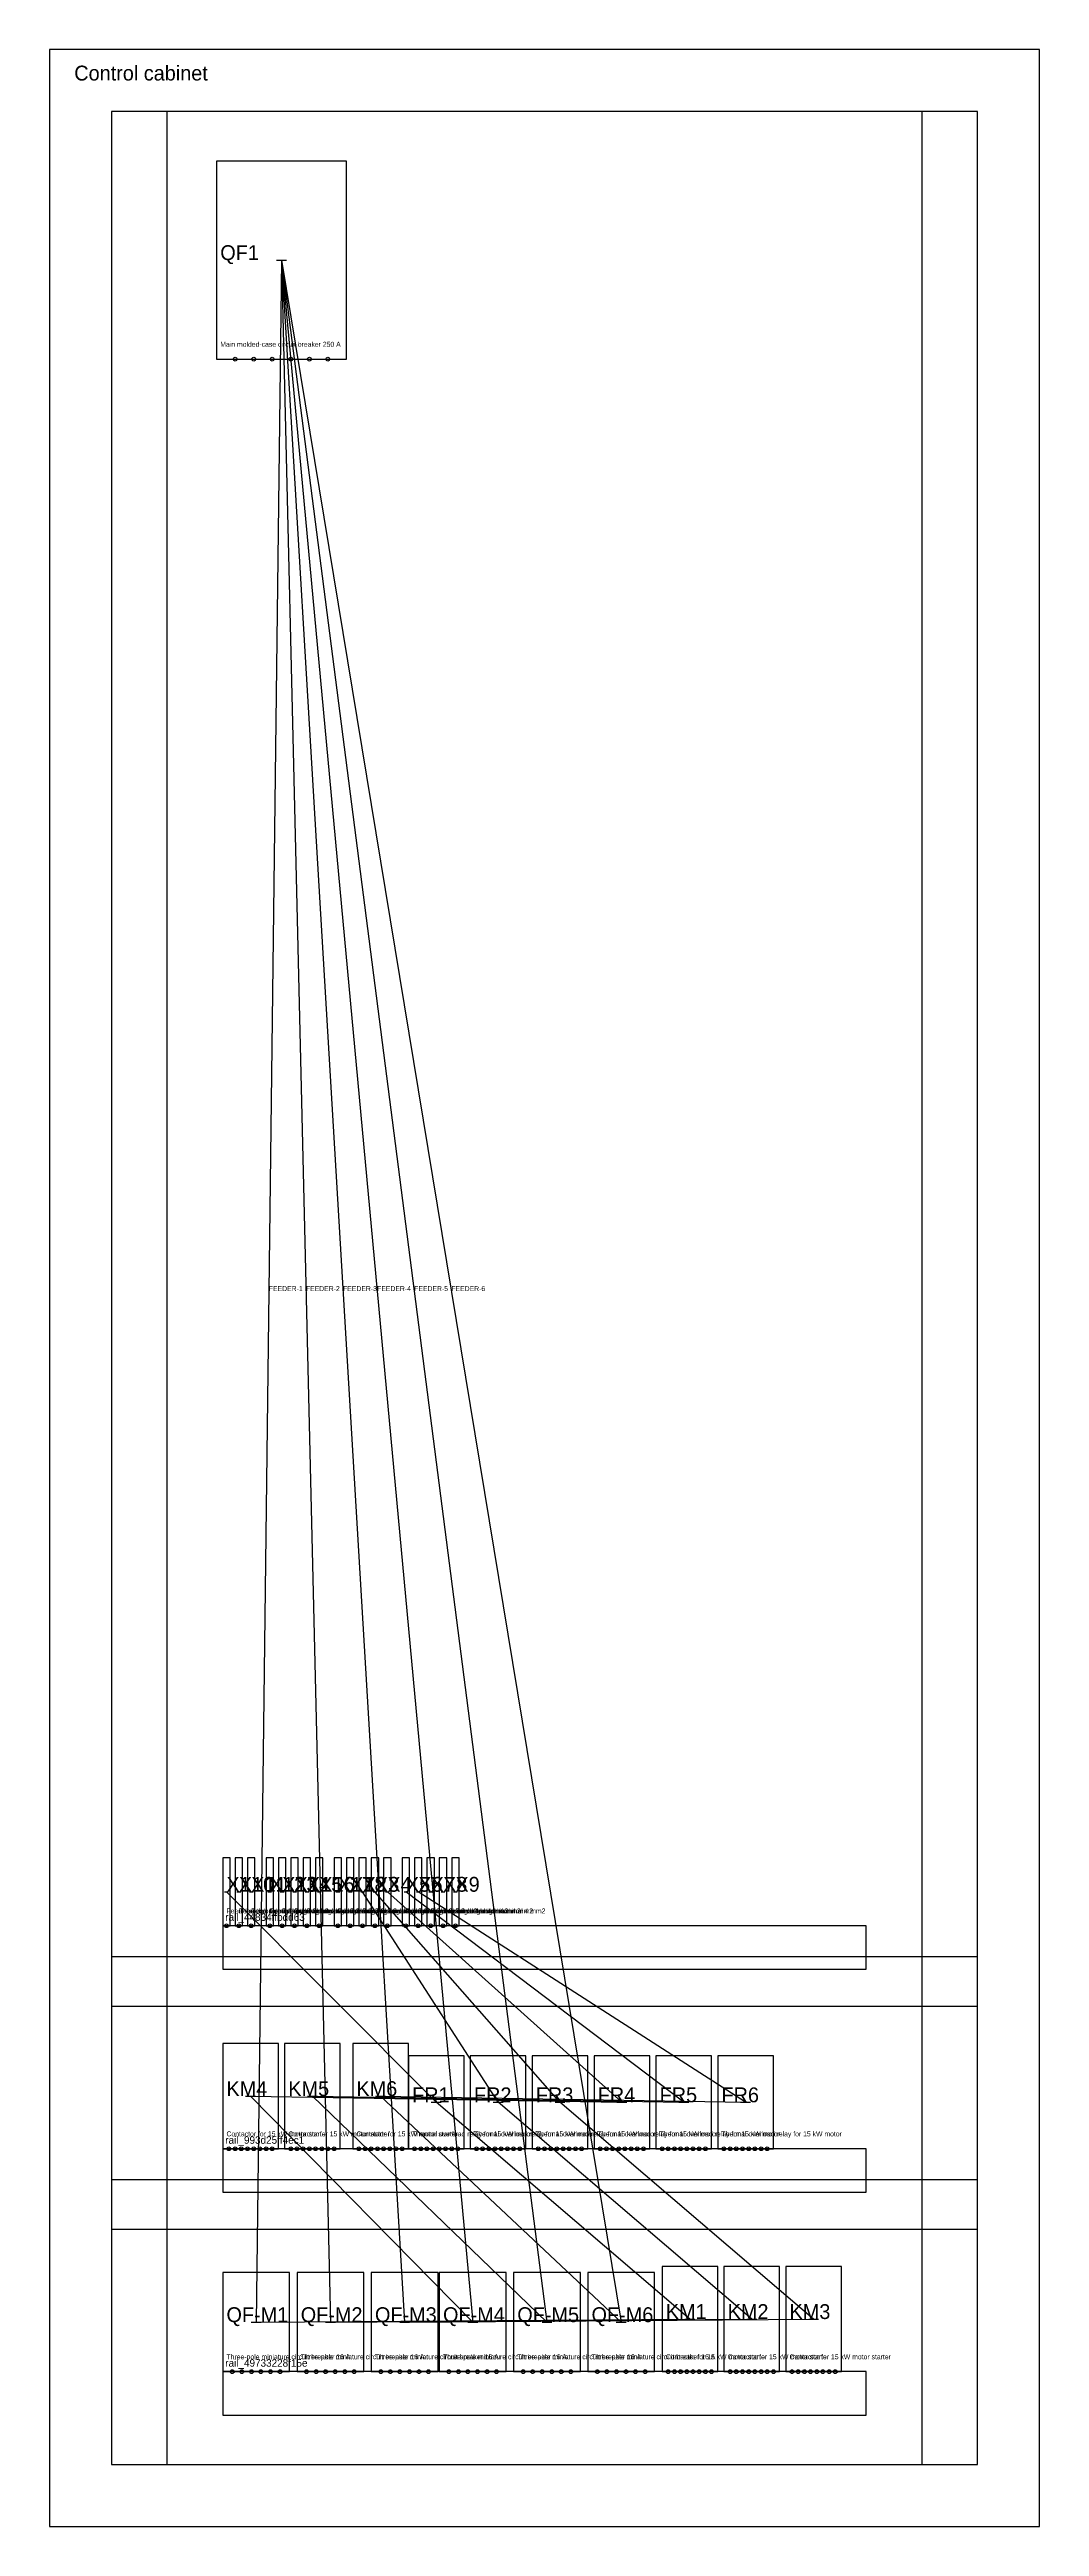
# Model space of a CAD drawing. Header units: millimetres. Extents: x 0 to 800, y 0 to 2000.
import ezdxf

# ---------------------------------------------------------------- set-up
doc = ezdxf.new("R2010")
doc.units = ezdxf.units.MM

msp = doc.modelspace()

# ---------------------------------------------------------------- linework, layer by layer
at = {"layer": 'COMPONENT'}
for p, q in [((240, 1910), (135, 1910)), ((135, 1910), (135, 1750)), ((240, 1750), (240, 1910)), ((135, 1750), (240, 1750)), ((146, 540), (140, 540)), ((140, 540), (140, 485)), ((146, 485), (146, 540)), ((156, 540), (150, 540)), ((150, 540), (150, 485)), ((156, 485), (156, 540)), ((166, 540), (160, 540)), ((160, 540), (160, 485)), ((166, 485), (166, 540)), ((181, 540), (175, 540)), ((175, 540), (175, 485)), ((181, 485), (181, 540)), ((191, 540), (185, 540)), ((185, 540), (185, 485)), ((191, 485), (191, 540)), ((201, 540), (195, 540)), ((195, 540), (195, 485)), ((201, 485), (201, 540)), ((211, 540), (205, 540)), ((205, 540), (205, 485)), ((211, 485), (211, 540)), ((221, 540), (215, 540)), ((215, 540), (215, 485)), ((221, 485), (221, 540)), ((236, 540), (230, 540)), ((230, 540), (230, 485)), ((236, 485), (236, 540)), ((246, 540), (240, 540)), ((240, 540), (240, 485)), ((246, 485), (246, 540)), ((256, 540), (250, 540)), ((250, 540), (250, 485)), ((256, 485), (256, 540)), ((266, 540), (260, 540)), ((260, 540), (260, 485)), ((266, 485), (266, 540)), ((276, 540), (270, 540)), ((270, 540), (270, 485)), ((276, 485), (276, 540)), ((291, 540), (285, 540)), ((285, 540), (285, 485)), ((291, 485), (291, 540)), ((301, 540), (295, 540)), ((295, 540), (295, 485)), ((301, 485), (301, 540)), ((311, 540), (305, 540)), ((305, 540), (305, 485)), ((311, 485), (311, 540)), ((321, 540), (315, 540)), ((315, 540), (315, 485)), ((321, 485), (321, 540)), ((331, 540), (325, 540)), ((325, 540), (325, 485)), ((331, 485), (331, 540)), ((140, 485), (146, 485)), ((150, 485), (156, 485)), ((160, 485), (166, 485)), ((175, 485), (181, 485)), ((185, 485), (191, 485)), ((195, 485), (201, 485)), ((205, 485), (211, 485)), ((215, 485), (221, 485)), ((230, 485), (236, 485)), ((240, 485), (246, 485)), ((250, 485), (256, 485)), ((260, 485), (266, 485)), ((270, 485), (276, 485)), ((285, 485), (291, 485)), ((295, 485), (301, 485)), ((305, 485), (311, 485)), ((315, 485), (321, 485)), ((325, 485), (331, 485)), ((185, 390), (140, 390)), ((140, 390), (140, 305)), ((185, 305), (185, 390)), ((235, 390), (190, 390)), ((190, 390), (190, 305)), ((235, 305), (235, 390)), ((290, 390), (245, 390)), ((245, 390), (245, 305)), ((290, 305), (290, 390)), ((335, 380), (290, 380)), ((290, 380), (290, 305)), ((335, 305), (335, 380)), ((385, 380), (340, 380)), ((340, 380), (340, 305)), ((385, 305), (385, 380)), ((435, 380), (390, 380)), ((390, 380), (390, 305)), ((435, 305), (435, 380)), ((485, 380), (440, 380)), ((440, 380), (440, 305)), ((485, 305), (485, 380)), ((535, 380), (490, 380)), ((490, 380), (490, 305)), ((535, 305), (535, 380)), ((585, 380), (540, 380)), ((540, 380), (540, 305)), ((585, 305), (585, 380)), ((140, 305), (185, 305)), ((190, 305), (235, 305)), ((245, 305), (290, 305)), ((290, 305), (335, 305)), ((340, 305), (385, 305)), ((390, 305), (435, 305)), ((440, 305), (485, 305)), ((490, 305), (535, 305)), ((540, 305), (585, 305)), ((194, 205), (140, 205)), ((140, 205), (140, 125)), ((194, 125), (194, 205)), ((254, 205), (200, 205)), ((200, 205), (200, 125)), ((254, 125), (254, 205)), ((314, 205), (260, 205)), ((260, 205), (260, 125)), ((314, 125), (314, 205)), ((369, 205), (315, 205)), ((315, 205), (315, 125)), ((369, 125), (369, 205)), ((429, 205), (375, 205)), ((375, 205), (375, 125)), ((429, 125), (429, 205)), ((489, 205), (435, 205)), ((435, 205), (435, 125)), ((489, 125), (489, 205)), ((540, 210), (495, 210)), ((495, 210), (495, 125)), ((540, 125), (540, 210)), ((590, 210), (545, 210)), ((545, 210), (545, 125)), ((590, 125), (590, 210)), ((640, 210), (595, 210)), ((595, 210), (595, 125)), ((640, 125), (640, 210)), ((140, 125), (194, 125)), ((200, 125), (254, 125)), ((260, 125), (314, 125)), ((315, 125), (369, 125)), ((375, 125), (429, 125)), ((435, 125), (489, 125)), ((495, 125), (540, 125)), ((545, 125), (590, 125)), ((595, 125), (640, 125))]:
    msp.add_line(p, q, dxfattribs=at)
at = {"layer": 'COMPONENT_DETAIL'}
for p, q in [((183.5, 1830), (191.5, 1830)), ((141.5, 512.5), (144.5, 512.5)), ((151.5, 512.5), (154.5, 512.5)), ((161.5, 512.5), (164.5, 512.5)), ((176.5, 512.5), (179.5, 512.5)), ((186.5, 512.5), (189.5, 512.5)), ((196.5, 512.5), (199.5, 512.5)), ((206.5, 512.5), (209.5, 512.5)), ((216.5, 512.5), (219.5, 512.5)), ((231.5, 512.5), (234.5, 512.5)), ((241.5, 512.5), (244.5, 512.5)), ((251.5, 512.5), (254.5, 512.5)), ((261.5, 512.5), (264.5, 512.5)), ((271.5, 512.5), (274.5, 512.5)), ((286.5, 512.5), (289.5, 512.5)), ((296.5, 512.5), (299.5, 512.5)), ((306.5, 512.5), (309.5, 512.5)), ((316.5, 512.5), (319.5, 512.5)), ((326.5, 512.5), (329.5, 512.5)), ((158.5, 347.5), (166.5, 347.5)), ((208.5, 347.5), (216.5, 347.5)), ((263.5, 347.5), (271.5, 347.5)), ((308.5, 342.5), (316.5, 342.5)), ((358.5, 342.5), (366.5, 342.5)), ((408.5, 342.5), (416.5, 342.5)), ((458.5, 342.5), (466.5, 342.5)), ((508.5, 342.5), (516.5, 342.5)), ((558.5, 342.5), (566.5, 342.5)), ((163, 165), (171, 165)), ((223, 165), (231, 165)), ((283, 165), (291, 165)), ((338, 165), (346, 165)), ((398, 165), (406, 165)), ((458, 165), (466, 165)), ((513.5, 167.5), (521.5, 167.5)), ((563.5, 167.5), (571.5, 167.5)), ((613.5, 167.5), (621.5, 167.5))]:
    msp.add_line(p, q, dxfattribs=at)
at = {"layer": 'COMPONENT_OUTLINE'}
for p, q in [((240, 1910), (135, 1910)), ((135, 1910), (135, 1750)), ((240, 1750), (240, 1910)), ((135, 1750), (240, 1750)), ((146, 540), (140, 540)), ((140, 540), (140, 485)), ((146, 485), (146, 540)), ((156, 540), (150, 540)), ((150, 540), (150, 485)), ((156, 485), (156, 540)), ((166, 540), (160, 540)), ((160, 540), (160, 485)), ((166, 485), (166, 540)), ((181, 540), (175, 540)), ((175, 540), (175, 485)), ((181, 485), (181, 540)), ((191, 540), (185, 540)), ((185, 540), (185, 485)), ((191, 485), (191, 540)), ((201, 540), (195, 540)), ((195, 540), (195, 485)), ((201, 485), (201, 540)), ((211, 540), (205, 540)), ((205, 540), (205, 485)), ((211, 485), (211, 540)), ((221, 540), (215, 540)), ((215, 540), (215, 485)), ((221, 485), (221, 540)), ((236, 540), (230, 540)), ((230, 540), (230, 485)), ((236, 485), (236, 540)), ((246, 540), (240, 540)), ((240, 540), (240, 485)), ((246, 485), (246, 540)), ((256, 540), (250, 540)), ((250, 540), (250, 485)), ((256, 485), (256, 540)), ((266, 540), (260, 540)), ((260, 540), (260, 485)), ((266, 485), (266, 540)), ((276, 540), (270, 540)), ((270, 540), (270, 485)), ((276, 485), (276, 540)), ((291, 540), (285, 540)), ((285, 540), (285, 485)), ((291, 485), (291, 540)), ((301, 540), (295, 540)), ((295, 540), (295, 485)), ((301, 485), (301, 540)), ((311, 540), (305, 540)), ((305, 540), (305, 485)), ((311, 485), (311, 540)), ((321, 540), (315, 540)), ((315, 540), (315, 485)), ((321, 485), (321, 540)), ((331, 540), (325, 540)), ((325, 540), (325, 485)), ((331, 485), (331, 540)), ((140, 485), (146, 485)), ((150, 485), (156, 485)), ((160, 485), (166, 485)), ((175, 485), (181, 485)), ((185, 485), (191, 485)), ((195, 485), (201, 485)), ((205, 485), (211, 485)), ((215, 485), (221, 485)), ((230, 485), (236, 485)), ((240, 485), (246, 485)), ((250, 485), (256, 485)), ((260, 485), (266, 485)), ((270, 485), (276, 485)), ((285, 485), (291, 485)), ((295, 485), (301, 485)), ((305, 485), (311, 485)), ((315, 485), (321, 485)), ((325, 485), (331, 485)), ((185, 390), (140, 390)), ((140, 390), (140, 305)), ((185, 305), (185, 390)), ((235, 390), (190, 390)), ((190, 390), (190, 305)), ((235, 305), (235, 390)), ((290, 390), (245, 390)), ((245, 390), (245, 305)), ((290, 305), (290, 390)), ((335, 380), (290, 380)), ((290, 380), (290, 305)), ((335, 305), (335, 380)), ((385, 380), (340, 380)), ((340, 380), (340, 305)), ((385, 305), (385, 380)), ((435, 380), (390, 380)), ((390, 380), (390, 305)), ((435, 305), (435, 380)), ((485, 380), (440, 380)), ((440, 380), (440, 305)), ((485, 305), (485, 380)), ((535, 380), (490, 380)), ((490, 380), (490, 305)), ((535, 305), (535, 380)), ((585, 380), (540, 380)), ((540, 380), (540, 305)), ((585, 305), (585, 380)), ((140, 305), (185, 305)), ((190, 305), (235, 305)), ((245, 305), (290, 305)), ((290, 305), (335, 305)), ((340, 305), (385, 305)), ((390, 305), (435, 305)), ((440, 305), (485, 305)), ((490, 305), (535, 305)), ((540, 305), (585, 305)), ((194, 205), (140, 205)), ((140, 205), (140, 125)), ((194, 125), (194, 205)), ((254, 205), (200, 205)), ((200, 205), (200, 125)), ((254, 125), (254, 205)), ((314, 205), (260, 205)), ((260, 205), (260, 125)), ((314, 125), (314, 205)), ((369, 205), (315, 205)), ((315, 205), (315, 125)), ((369, 125), (369, 205)), ((429, 205), (375, 205)), ((375, 205), (375, 125)), ((429, 125), (429, 205)), ((489, 205), (435, 205)), ((435, 205), (435, 125)), ((489, 125), (489, 205)), ((540, 210), (495, 210)), ((495, 210), (495, 125)), ((540, 125), (540, 210)), ((590, 210), (545, 210)), ((545, 210), (545, 125)), ((590, 125), (590, 210)), ((640, 210), (595, 210)), ((595, 210), (595, 125)), ((640, 125), (640, 210)), ((140, 125), (194, 125)), ((200, 125), (254, 125)), ((260, 125), (314, 125)), ((315, 125), (369, 125)), ((375, 125), (429, 125)), ((435, 125), (489, 125)), ((495, 125), (540, 125)), ((545, 125), (590, 125)), ((595, 125), (640, 125))]:
    msp.add_line(p, q, dxfattribs=at)
at = {"layer": 'DIN_RAIL'}
for p, q in [((660, 485), (140, 485)), ((140, 485), (140, 450)), ((660, 450), (660, 485)), ((140, 450), (660, 450)), ((660, 305), (140, 305)), ((140, 305), (140, 270)), ((660, 270), (660, 305)), ((140, 270), (660, 270)), ((660, 125), (140, 125)), ((140, 125), (140, 90)), ((660, 90), (660, 125)), ((140, 90), (660, 90))]:
    msp.add_line(p, q, dxfattribs=at)
at = {"layer": 'ENCLOSURE'}
for p, q in [((800, 2000), (0, 2000)), ((0, 2000), (0, 0)), ((800, 0), (800, 2000)), ((0, 0), (800, 0))]:
    msp.add_line(p, q, dxfattribs=at)
at = {"layer": 'MOUNTING_PLATE'}
for p, q in [((750, 1950), (50, 1950)), ((50, 1950), (50, 50)), ((750, 50), (750, 1950)), ((50, 50), (750, 50))]:
    msp.add_line(p, q, dxfattribs=at)
at = {"layer": 'TERMINAL'}
for centre in [(150, 1750), (165, 1750), (180, 1750), (195, 1750), (210, 1750), (225, 1750), (143, 485), (153, 485), (163, 485), (178, 485), (188, 485), (198, 485), (208, 485), (218, 485), (233, 485), (243, 485), (253, 485), (263, 485), (273, 485), (288, 485), (298, 485), (308, 485), (318, 485), (328, 485), (145, 305), (150, 305), (155, 305), (160, 305), (165, 305), (170, 305), (175, 305), (180, 305), (195, 305), (200, 305), (205, 305), (210, 305), (215, 305), (220, 305), (225, 305), (230, 305), (250, 305), (255, 305), (260, 305), (265, 305), (270, 305), (275, 305), (280, 305), (285, 305), (295, 305), (300, 305), (305, 305), (310, 305), (315, 305), (320, 305), (325, 305), (330, 305), (345, 305), (350, 305), (355, 305), (360, 305), (365, 305), (370, 305), (375, 305), (380, 305), (395, 305), (400, 305), (405, 305), (410, 305), (415, 305), (420, 305), (425, 305), (430, 305), (445, 305), (450, 305), (455, 305), (460, 305), (465, 305), (470, 305), (475, 305), (480, 305), (495, 305), (500, 305), (505, 305), (510, 305), (515, 305), (520, 305), (525, 305), (530, 305), (545, 305), (550, 305), (555, 305), (560, 305), (565, 305), (570, 305), (575, 305), (580, 305), (147.71, 125), (155.43, 125), (163.14, 125), (170.86, 125), (178.57, 125), (186.29, 125), (207.71, 125), (215.43, 125), (223.14, 125), (230.86, 125), (238.57, 125), (246.29, 125), (267.71, 125), (275.43, 125), (283.14, 125), (290.86, 125), (298.57, 125), (306.29, 125), (322.71, 125), (330.43, 125), (338.14, 125), (345.86, 125), (353.57, 125), (361.29, 125), (382.71, 125), (390.43, 125), (398.14, 125), (405.86, 125), (413.57, 125), (421.29, 125), (442.71, 125), (450.43, 125), (458.14, 125), (465.86, 125), (473.57, 125), (481.29, 125), (500, 125), (505, 125), (510, 125), (515, 125), (520, 125), (525, 125), (530, 125), (535, 125), (550, 125), (555, 125), (560, 125), (565, 125), (570, 125), (575, 125), (580, 125), (585, 125), (600, 125), (605, 125), (610, 125), (615, 125), (620, 125), (625, 125), (630, 125), (635, 125)]:
    msp.add_circle(centre, 1.5, dxfattribs=at)
at = {"layer": 'WIRE'}
for p, q in [((187.5, 1830), (167, 165)), ((187.5, 1830), (227, 165)), ((187.5, 1830), (287, 165)), ((187.5, 1830), (342, 165)), ((187.5, 1830), (402, 165)), ((187.5, 1830), (462, 165)), ((312.5, 342.5), (143, 512.5)), ((362.5, 342.5), (253, 512.5)), ((412.5, 342.5), (263, 512.5)), ((462.5, 342.5), (273, 512.5)), ((512.5, 342.5), (288, 512.5)), ((562.5, 342.5), (298, 512.5)), ((342, 165), (162.5, 347.5)), ((162.5, 347.5), (462.5, 342.5)), ((402, 165), (212.5, 347.5)), ((212.5, 347.5), (512.5, 342.5)), ((462, 165), (267.5, 347.5)), ((267.5, 347.5), (562.5, 342.5)), ((517.5, 167.5), (312.5, 342.5)), ((567.5, 167.5), (362.5, 342.5)), ((617.5, 167.5), (412.5, 342.5)), ((167, 165), (517.5, 167.5)), ((227, 165), (567.5, 167.5)), ((287, 165), (617.5, 167.5))]:
    msp.add_line(p, q, dxfattribs=at)
at = {"layer": 'WIRE_DUCT'}
for p, q in [((95, 1950), (50, 1950)), ((50, 1950), (50, 50)), ((95, 50), (95, 1950)), ((750, 1950), (705, 1950)), ((705, 1950), (705, 50)), ((750, 50), (750, 1950)), ((750, 460), (50, 460)), ((50, 460), (50, 420)), ((750, 420), (750, 460)), ((50, 420), (750, 420)), ((750, 280), (50, 280)), ((50, 280), (50, 240)), ((750, 240), (750, 280)), ((50, 240), (750, 240)), ((50, 50), (95, 50)), ((705, 50), (750, 50))]:
    msp.add_line(p, q, dxfattribs=at)

# ---------------------------------------------------------------- texts
at = {"layer": 'TAG'}
for s, p in [('QF1', (138, 1830)), ('X1', (143, 512.5)), ('X10', (153, 512.5)), ('X11', (163, 512.5)), ('X12', (178, 512.5)), ('X13', (188, 512.5)), ('X14', (198, 512.5)), ('X15', (208, 512.5)), ('X16', (218, 512.5)), ('X17', (233, 512.5)), ('X18', (243, 512.5)), ('X2', (253, 512.5)), ('X3', (263, 512.5)), ('X4', (273, 512.5)), ('X5', (288, 512.5)), ('X6', (298, 512.5)), ('X7', (308, 512.5)), ('X8', (318, 512.5)), ('X9', (328, 512.5)), ('KM4', (143, 347.5)), ('KM5', (193, 347.5)), ('KM6', (248, 347.5)), ('FR1', (293, 342.5)), ('FR2', (343, 342.5)), ('FR3', (393, 342.5)), ('FR4', (443, 342.5)), ('FR5', (493, 342.5)), ('FR6', (543, 342.5)), ('QF-M1', (143, 165)), ('QF-M2', (203, 165)), ('QF-M3', (263, 165)), ('QF-M4', (318, 165)), ('QF-M5', (378, 165)), ('QF-M6', (438, 165)), ('KM1', (498, 167.5)), ('KM2', (548, 167.5)), ('KM3', (598, 167.5))]:
    msp.add_text(s, height=12, dxfattribs=at).set_placement(p)
at = {"layer": 'TEXT'}
for s, height, p in [('Control cabinet', 12, (20, 1975)), ('Main molded-case circuit breaker 250 A', 4, (138, 1760)), ('rail_44834ffbdd63', 6, (142, 489)), ('Feed-through terminal 4 mm2', 4, (143, 495)), ('Feed-through terminal 4 mm2', 4, (153, 495)), ('Feed-through terminal 4 mm2', 4, (163, 495)), ('Feed-through terminal 4 mm2', 4, (178, 495)), ('Feed-through terminal 4 mm2', 4, (188, 495)), ('Feed-through terminal 4 mm2', 4, (198, 495)), ('Feed-through terminal 4 mm2', 4, (208, 495)), ('Feed-through terminal 4 mm2', 4, (218, 495)), ('Feed-through terminal 4 mm2', 4, (233, 495)), ('Feed-through terminal 4 mm2', 4, (243, 495)), ('Feed-through terminal 4 mm2', 4, (253, 495)), ('Feed-through terminal 4 mm2', 4, (263, 495)), ('Feed-through terminal 4 mm2', 4, (273, 495)), ('Feed-through terminal 4 mm2', 4, (288, 495)), ('Feed-through terminal 4 mm2', 4, (298, 495)), ('Feed-through terminal 4 mm2', 4, (308, 495)), ('Feed-through terminal 4 mm2', 4, (318, 495)), ('Feed-through terminal 4 mm2', 4, (328, 495)), ('rail_993d25ff4ec1', 6, (142, 309)), ('Contactor for 15 kW motor starter', 4, (143, 315)), ('Contactor for 15 kW motor starter', 4, (193, 315)), ('Contactor for 15 kW motor starter', 4, (248, 315)), ('Thermal overload relay for 15 kW motor', 4, (293, 315)), ('Thermal overload relay for 15 kW motor', 4, (343, 315)), ('Thermal overload relay for 15 kW motor', 4, (393, 315)), ('Thermal overload relay for 15 kW motor', 4, (443, 315)), ('Thermal overload relay for 15 kW motor', 4, (493, 315)), ('Thermal overload relay for 15 kW motor', 4, (543, 315)), ('rail_49733228f15e', 6, (142, 129)), ('Three-pole miniature circuit breaker 16 A', 4, (143, 135)), ('Three-pole miniature circuit breaker 16 A', 4, (203, 135)), ('Three-pole miniature circuit breaker 16 A', 4, (263, 135)), ('Three-pole miniature circuit breaker 16 A', 4, (318, 135)), ('Three-pole miniature circuit breaker 16 A', 4, (378, 135)), ('Three-pole miniature circuit breaker 16 A', 4, (438, 135)), ('Contactor for 15 kW motor starter', 4, (498, 135)), ('Contactor for 15 kW motor starter', 4, (548, 135)), ('Contactor for 15 kW motor starter', 4, (598, 135))]:
    msp.add_text(s, height=height, dxfattribs=at).set_placement(p)
at = {"layer": 'WIRE_LABEL'}
for s, p in [('FEEDER-1', (177.25, 997.5)), ('FEEDER-2', (207.25, 997.5)), ('FEEDER-3', (237.25, 997.5)), ('FEEDER-4', (264.75, 997.5)), ('FEEDER-5', (294.75, 997.5)), ('FEEDER-6', (324.75, 997.5))]:
    msp.add_text(s, height=4, dxfattribs=at).set_placement(p)

doc.saveas('drawing.dxf')
